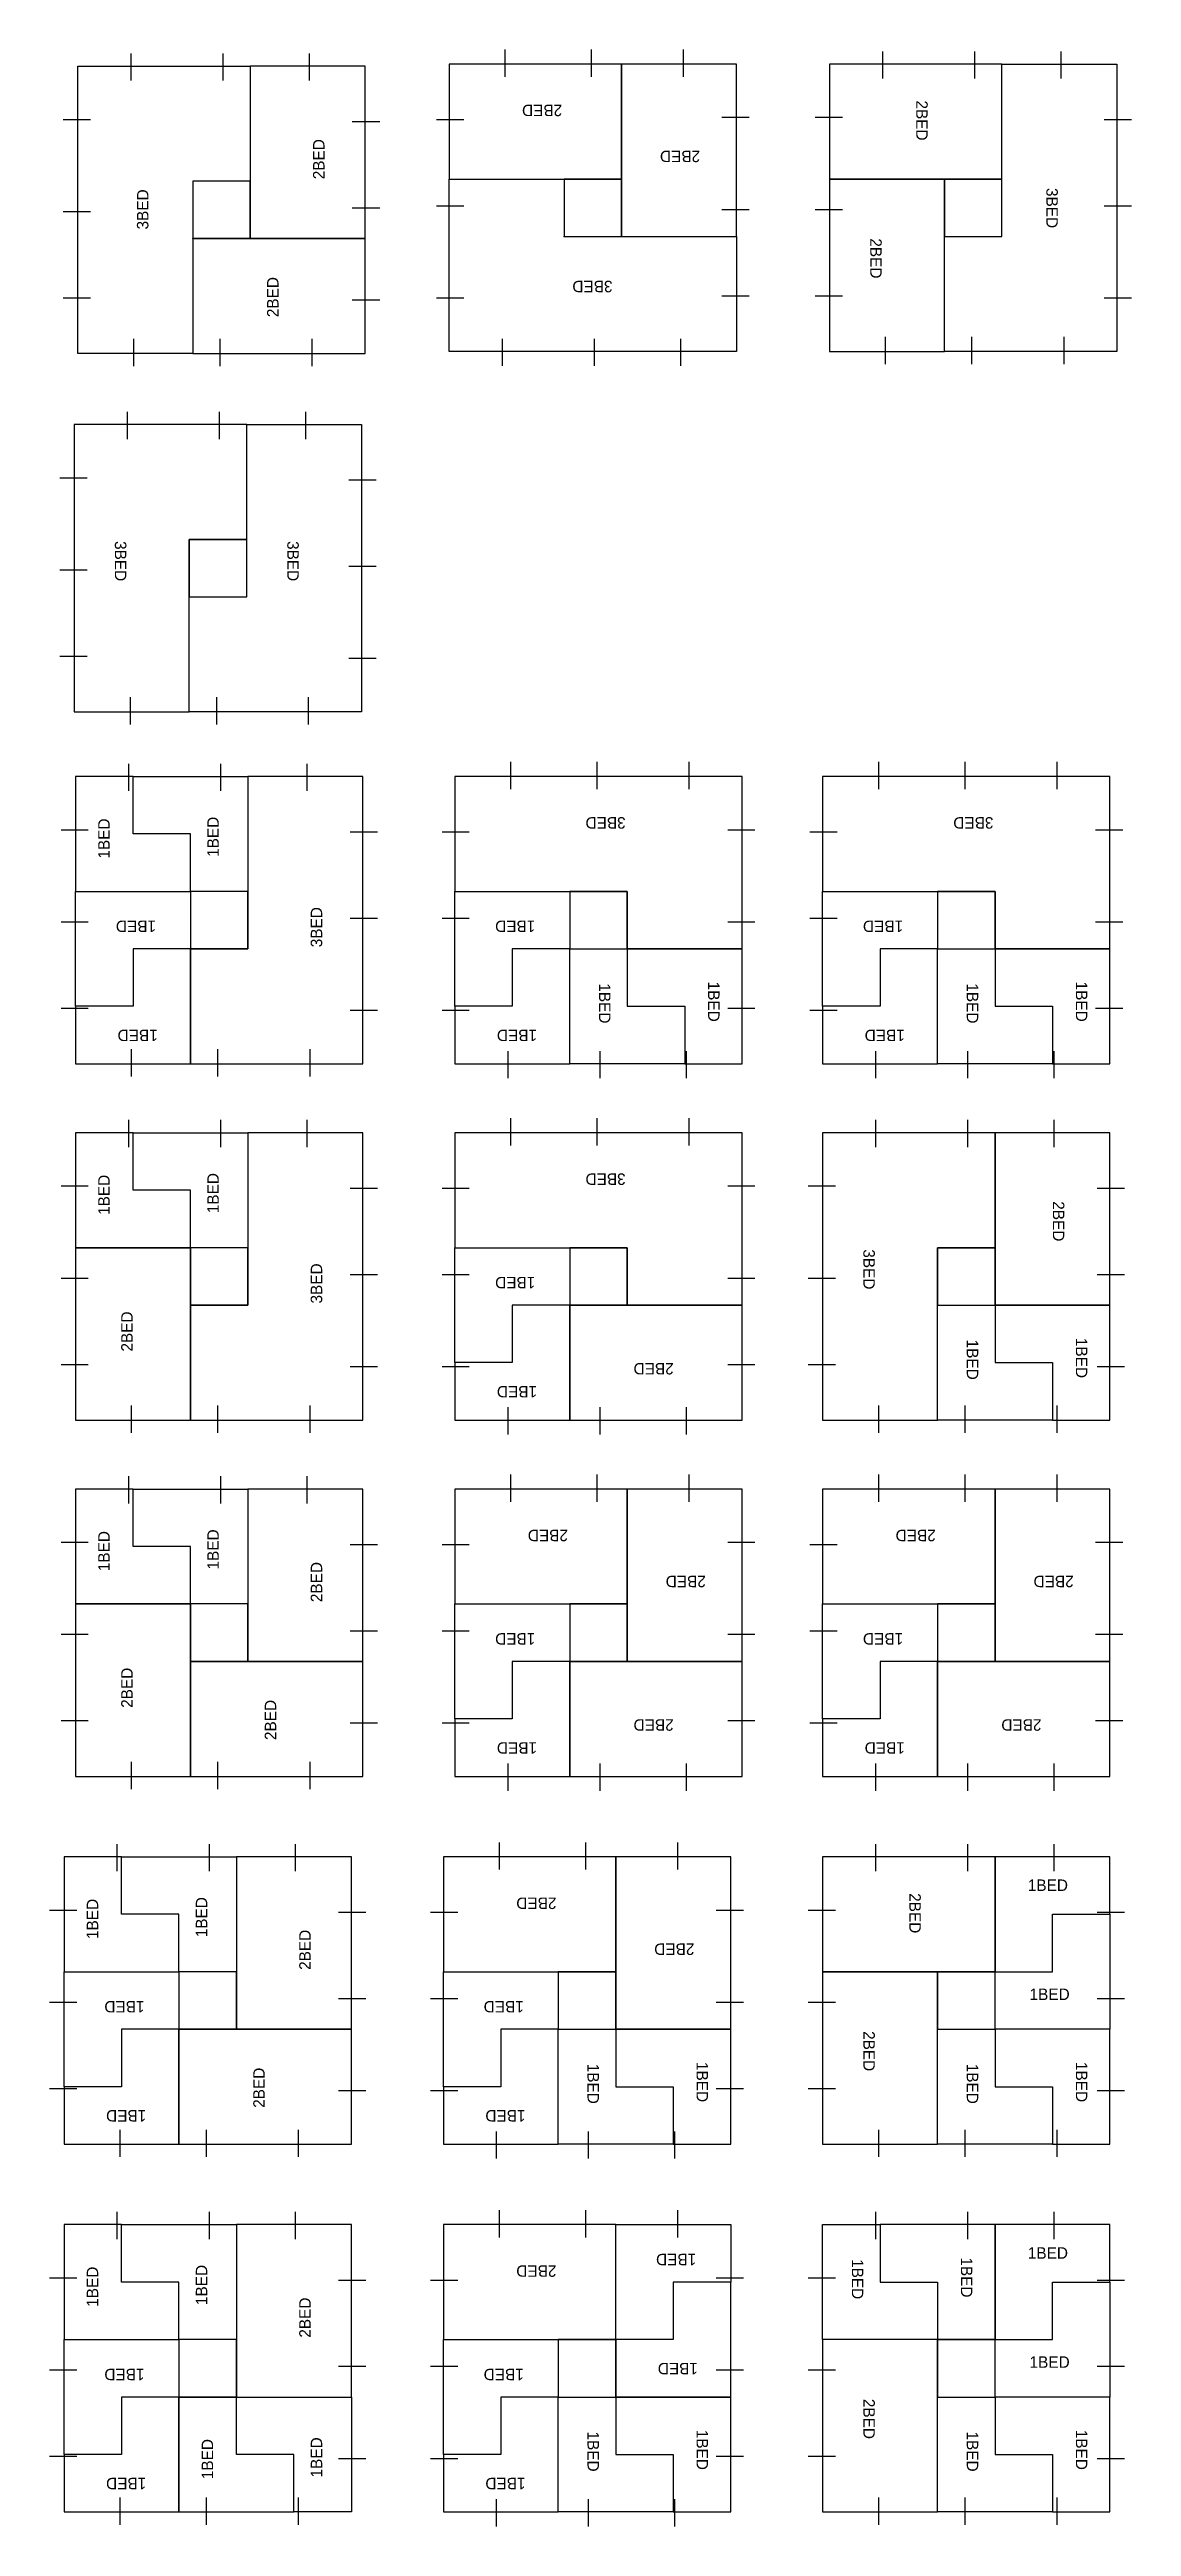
# Model space of a CAD drawing. Extents: x 5 to 335, y -216 to 226.
# Drawn here: x 240.7 to 334.9, y -183.3 to 32.2 of the extents above; entities that cross this region are included whole.
import ezdxf

# ---------------------------------------------------------------- set-up
doc = ezdxf.new("R2010")
doc.units = 0
doc.header["$LTSCALE"] = 1000
for name, color, linetype in [('FLOORPLATE$T1$2111111V2', 7, 'CONTINUOUS'), ('FLOORPLATE$T1$2111111V3', 7, 'CONTINUOUS'), ('FLOORPLATE$T1$2111111V4', 7, 'CONTINUOUS'), ('FLOORPLATE$T1$221111V2', 7, 'CONTINUOUS'), ('FLOORPLATE$T1$221111V3', 7, 'CONTINUOUS'), ('FLOORPLATE$T1$221111V4', 7, 'CONTINUOUS'), ('FLOORPLATE$T1$22211V2', 7, 'CONTINUOUS'), ('FLOORPLATE$T1$22211V3', 7, 'CONTINUOUS'), ('FLOORPLATE$T1$22211V4', 7, 'CONTINUOUS'), ('FLOORPLATE$T1$31111V2', 7, 'CONTINUOUS'), ('FLOORPLATE$T1$31111V3', 7, 'CONTINUOUS'), ('FLOORPLATE$T1$31111V4', 7, 'CONTINUOUS'), ('FLOORPLATE$T1$3211V2', 7, 'CONTINUOUS'), ('FLOORPLATE$T1$3211V3', 7, 'CONTINUOUS'), ('FLOORPLATE$T1$3211V4', 7, 'CONTINUOUS'), ('FLOORPLATE$T1$322V2', 7, 'CONTINUOUS'), ('FLOORPLATE$T1$322V3', 7, 'CONTINUOUS'), ('FLOORPLATE$T1$322V4', 7, 'CONTINUOUS'), ('FLOORPLATE$T1$33V2', 7, 'CONTINUOUS')]:
    doc.layers.add(name, color=color, linetype=linetype)

msp = doc.modelspace()

# ---------------------------------------------------------------- texts
at = {"layer": 'FLOORPLATE$T1$2111111V2', "linetype": 'CONTINUOUS'}
for s, rotation, p in [('1BED', 90, (244.97, -164.15)), ('1BED', 90, (254.46, -164)), ('2BED', 90, (263.46, -166.84)), ('1BED', 180, (249, -169.54)), ('1BED', 90, (254.97, -179.15)), ('1BED', 90, (264.46, -179)), ('1BED', 180, (249.15, -179.03))]:
    msp.add_text(s, height=1, rotation=rotation, dxfattribs=at).set_placement(p)
at = {"layer": 'FLOORPLATE$T1$2111111V3', "linetype": 'CONTINUOUS'}
for s, rotation, p in [('2BED', 180, (284.84, -160.54)), ('1BED', 180, (297, -159.54)), ('1BED', 180, (282, -169.54)), ('1BED', 180, (297.15, -169.03)), ('1BED', 270, (287.54, -175)), ('1BED', 270, (297.03, -174.85)), ('1BED', 180, (282.15, -179.03))]:
    msp.add_text(s, height=1, rotation=rotation, dxfattribs=at).set_placement(p)
at = {"layer": 'FLOORPLATE$T1$2111111V4', "linetype": 'CONTINUOUS'}
for p in [(325.85, -159.97), (326, -169.46)]:
    msp.add_text('1BED', height=1, dxfattribs=at).set_placement(p)
for s, p in [('1BED', (310.54, -160)), ('1BED', (320.03, -159.85)), ('2BED', (311.54, -172.16)), ('1BED', (320.54, -175)), ('1BED', (330.03, -174.85))]:
    msp.add_text(s, height=1, rotation=270, dxfattribs=at).set_placement(p)
at = {"layer": 'FLOORPLATE$T1$221111V2', "linetype": 'CONTINUOUS'}
for s, rotation, p in [('1BED', 90, (244.97, -132.15)), ('1BED', 90, (254.46, -132)), ('2BED', 90, (263.46, -134.84)), ('1BED', 180, (249, -137.54)), ('2BED', 90, (259.46, -146.84)), ('1BED', 180, (249.15, -147.03))]:
    msp.add_text(s, height=1, rotation=rotation, dxfattribs=at).set_placement(p)
at = {"layer": 'FLOORPLATE$T1$221111V3', "linetype": 'CONTINUOUS'}
for s, rotation, p in [('2BED', 180, (284.84, -128.54)), ('2BED', 180, (296.84, -132.54)), ('1BED', 180, (282, -137.54)), ('1BED', 270, (287.54, -143)), ('1BED', 270, (297.03, -142.85)), ('1BED', 180, (282.15, -147.03))]:
    msp.add_text(s, height=1, rotation=rotation, dxfattribs=at).set_placement(p)
at = {"layer": 'FLOORPLATE$T1$221111V4', "linetype": 'CONTINUOUS'}
for p in [(325.85, -127.97), (326, -137.46)]:
    msp.add_text('1BED', height=1, dxfattribs=at).set_placement(p)
for s, p in [('2BED', (315.54, -128.16)), ('2BED', (311.54, -140.16)), ('1BED', (320.54, -143)), ('1BED', (330.03, -142.85))]:
    msp.add_text(s, height=1, rotation=270, dxfattribs=at).set_placement(p)
at = {"layer": 'FLOORPLATE$T1$22211V2', "linetype": 'CONTINUOUS'}
for s, p in [('1BED', (245.97, -100.15)), ('1BED', (255.46, -100)), ('2BED', (264.46, -102.84)), ('2BED', (247.97, -112.04)), ('2BED', (260.46, -114.84))]:
    msp.add_text(s, height=1, rotation=90, dxfattribs=at).set_placement(p)
at = {"layer": 'FLOORPLATE$T1$22211V3', "linetype": 'CONTINUOUS'}
for s, p in [('2BED', (285.84, -96.54)), ('2BED', (297.84, -100.54)), ('1BED', (283, -105.54)), ('2BED', (295.04, -113.03)), ('1BED', (283.15, -115.03))]:
    msp.add_text(s, height=1, rotation=180, dxfattribs=at).set_placement(p)
at = {"layer": 'FLOORPLATE$T1$22211V4', "linetype": 'CONTINUOUS'}
for s, p in [('2BED', (317.84, -96.54)), ('2BED', (329.84, -100.54)), ('1BED', (315, -105.54)), ('2BED', (327.04, -113.03)), ('1BED', (315.15, -115.03))]:
    msp.add_text(s, height=1, rotation=180, dxfattribs=at).set_placement(p)
at = {"layer": 'FLOORPLATE$T1$31111V2', "linetype": 'CONTINUOUS'}
for s, rotation, p in [('1BED', 90, (245.97, -38.15)), ('1BED', 90, (255.46, -38)), ('3BED', 90, (264.46, -45.86)), ('1BED', 180, (250, -43.54)), ('1BED', 180, (250.15, -53.03))]:
    msp.add_text(s, height=1, rotation=rotation, dxfattribs=at).set_placement(p)
at = {"layer": 'FLOORPLATE$T1$31111V3', "linetype": 'CONTINUOUS'}
for s, rotation, p in [('3BED', 180, (290.86, -34.54)), ('1BED', 180, (283, -43.54)), ('1BED', 270, (288.54, -49)), ('1BED', 270, (298.03, -48.85)), ('1BED', 180, (283.15, -53.03))]:
    msp.add_text(s, height=1, rotation=rotation, dxfattribs=at).set_placement(p)
at = {"layer": 'FLOORPLATE$T1$31111V4', "linetype": 'CONTINUOUS'}
for s, rotation, p in [('3BED', 180, (322.86, -34.54)), ('1BED', 180, (315, -43.54)), ('1BED', 270, (320.54, -49)), ('1BED', 270, (330.03, -48.85)), ('1BED', 180, (315.15, -53.03))]:
    msp.add_text(s, height=1, rotation=rotation, dxfattribs=at).set_placement(p)
at = {"layer": 'FLOORPLATE$T1$3211V2', "linetype": 'CONTINUOUS'}
for s, p in [('1BED', (245.97, -69.15)), ('1BED', (255.46, -69)), ('3BED', (264.46, -76.86)), ('2BED', (247.97, -81.04))]:
    msp.add_text(s, height=1, rotation=90, dxfattribs=at).set_placement(p)
at = {"layer": 'FLOORPLATE$T1$3211V3', "linetype": 'CONTINUOUS'}
for s, p in [('3BED', (290.86, -65.54)), ('1BED', (283, -74.54)), ('1BED', (283.15, -84.03)), ('2BED', (295.04, -82.03))]:
    msp.add_text(s, height=1, rotation=180, dxfattribs=at).set_placement(p)
at = {"layer": 'FLOORPLATE$T1$3211V4', "linetype": 'CONTINUOUS'}
for s, p in [('2BED', (328.03, -67.96)), ('3BED', (311.54, -72.14)), ('1BED', (320.54, -80)), ('1BED', (330.03, -79.85))]:
    msp.add_text(s, height=1, rotation=270, dxfattribs=at).set_placement(p)
at = {"layer": 'FLOORPLATE$T1$322V2', "linetype": 'CONTINUOUS'}
for s, p in [('2BED', (264.66, 20.96)), ('3BED', (249.34, 16.59)), ('2BED', (260.66, 8.96))]:
    msp.add_text(s, height=1, rotation=90, dxfattribs=at).set_placement(p)
at = {"layer": 'FLOORPLATE$T1$322V3', "linetype": 'CONTINUOUS'}
for s, p in [('2BED', (285.34, 27.45)), ('2BED', (297.34, 23.45)), ('3BED', (289.72, 12.13))]:
    msp.add_text(s, height=1, rotation=180, dxfattribs=at).set_placement(p)
at = {"layer": 'FLOORPLATE$T1$322V4', "linetype": 'CONTINUOUS'}
for s, p in [('2BED', (316.14, 27.82)), ('3BED', (327.46, 20.2)), ('2BED', (312.14, 15.82))]:
    msp.add_text(s, height=1, rotation=270, dxfattribs=at).set_placement(p)
at = {"layer": 'FLOORPLATE$T1$33V2', "linetype": 'CONTINUOUS'}
for p in [(246.42, -10.52), (261.42, -10.52)]:
    msp.add_text('3BED', height=1, rotation=270, dxfattribs=at).set_placement(p)

# ---------------------------------------------------------------- linework, layer by layer
at = {"layer": 'FLOORPLATE$T1$2111111V2'}
for p, q in [((246.63, -158.26), (246.63, -155.89)), ((254.64, -158.26), (254.64, -155.89)), ((262.15, -158.26), (262.15, -155.89)), ((240.74, -161.63), (243.11, -161.63)), ((268.26, -161.85), (265.89, -161.85)), ((240.74, -169.64), (243.11, -169.64)), ((268.26, -169.36), (265.89, -169.36)), ((240.74, -177.15), (243.11, -177.15)), ((268.26, -177.37), (265.89, -177.37)), ((246.85, -180.74), (246.85, -183.11)), ((254.36, -180.74), (254.36, -183.11)), ((262.37, -180.74), (262.37, -183.11))]:
    msp.add_line(p, q, dxfattribs=at)
for points in [[(252, -167), (252, -162), (247, -162), (247, -157), (242, -157), (242, -167)], [(247, -162), (247, -157), (257, -157), (257, -167), (252, -167), (252, -162)], [(267, -172), (267, -157), (257, -157), (257, -172)], [(247, -177), (242, -177), (242, -167), (252, -167), (252, -172), (247, -172)], [(257, -172), (257, -167), (252, -167), (252, -172)], [(252, -172), (247, -172), (247, -177), (242, -177), (242, -182), (252, -182)], [(262, -182), (262, -177), (257, -177), (257, -172), (252, -172), (252, -182)], [(257, -177), (257, -172), (267, -172), (267, -182), (262, -182), (262, -177)]]:
    msp.add_lwpolyline(points, close=True, dxfattribs=at)
msp.add_point((252, -172), dxfattribs=at)
at = {"layer": 'FLOORPLATE$T1$2111111V3'}
for p, q in [((279.85, -155.74), (279.85, -158.11)), ((287.36, -155.74), (287.36, -158.11)), ((295.37, -155.74), (295.37, -158.11)), ((276.26, -161.85), (273.89, -161.85)), ((298.74, -161.63), (301.11, -161.63)), ((276.26, -169.36), (273.89, -169.36)), ((298.74, -169.64), (301.11, -169.64)), ((276.26, -177.37), (273.89, -177.37)), ((298.74, -177.15), (301.11, -177.15)), ((279.63, -183.26), (279.63, -180.89)), ((287.64, -183.26), (287.64, -180.89)), ((295.15, -183.26), (295.15, -180.89))]:
    msp.add_line(p, q, dxfattribs=at)
for points in [[(290, -157), (275, -157), (275, -167), (290, -167)], [(295, -167), (290, -167), (290, -157), (300, -157), (300, -162), (295, -162)], [(300, -162), (295, -162), (295, -167), (290, -167), (290, -172), (300, -172)], [(280, -177), (275, -177), (275, -167), (285, -167), (285, -172), (280, -172)], [(290, -167), (285, -167), (285, -172), (290, -172)], [(285, -172), (280, -172), (280, -177), (275, -177), (275, -182), (285, -182)], [(295, -177), (295, -182), (285, -182), (285, -172), (290, -172), (290, -177)], [(290, -172), (290, -177), (295, -177), (295, -182), (300, -182), (300, -172)]]:
    msp.add_lwpolyline(points, close=True, dxfattribs=at)
msp.add_point((285, -172), dxfattribs=at)
at = {"layer": 'FLOORPLATE$T1$2111111V4'}
for p, q in [((312.63, -158.26), (312.63, -155.89)), ((320.64, -158.26), (320.64, -155.89)), ((328.15, -158.26), (328.15, -155.89)), ((306.74, -161.63), (309.11, -161.63)), ((334.26, -161.85), (331.89, -161.85)), ((306.74, -169.64), (309.11, -169.64)), ((334.26, -169.36), (331.89, -169.36)), ((306.74, -177.15), (309.11, -177.15)), ((334.26, -177.37), (331.89, -177.37)), ((312.85, -180.74), (312.85, -183.11)), ((320.36, -180.74), (320.36, -183.11)), ((328.37, -180.74), (328.37, -183.11))]:
    msp.add_line(p, q, dxfattribs=at)
for points in [[(318, -162), (318, -167), (308, -167), (308, -157), (313, -157), (313, -162)], [(313, -157), (313, -162), (318, -162), (318, -167), (323, -167), (323, -157)], [(323, -167), (328, -167), (328, -162), (333, -162), (333, -157), (323, -157)], [(328, -162), (333, -162), (333, -172), (323, -172), (323, -167), (328, -167)], [(308, -167), (308, -182), (318, -182), (318, -167)], [(318, -167), (318, -172), (323, -172), (323, -167)], [(328, -177), (328, -182), (318, -182), (318, -172), (323, -172), (323, -177)], [(323, -172), (323, -177), (328, -177), (328, -182), (333, -182), (333, -172)]]:
    msp.add_lwpolyline(points, close=True, dxfattribs=at)
msp.add_point((318, -172), dxfattribs=at)
at = {"layer": 'FLOORPLATE$T1$221111V2'}
for p, q in [((246.63, -126.26), (246.63, -123.89)), ((254.64, -126.26), (254.64, -123.89)), ((262.15, -126.26), (262.15, -123.89)), ((240.74, -129.63), (243.11, -129.63)), ((268.26, -129.85), (265.89, -129.85)), ((240.74, -137.64), (243.11, -137.64)), ((268.26, -137.36), (265.89, -137.36)), ((240.74, -145.15), (243.11, -145.15)), ((268.26, -145.37), (265.89, -145.37)), ((246.85, -148.74), (246.85, -151.11)), ((254.36, -148.74), (254.36, -151.11)), ((262.37, -148.74), (262.37, -151.11))]:
    msp.add_line(p, q, dxfattribs=at)
for points in [[(252, -135), (252, -130), (247, -130), (247, -125), (242, -125), (242, -135)], [(247, -130), (247, -125), (257, -125), (257, -135), (252, -135), (252, -130)], [(267, -140), (267, -125), (257, -125), (257, -140)], [(247, -145), (242, -145), (242, -135), (252, -135), (252, -140), (247, -140)], [(257, -140), (257, -135), (252, -135), (252, -140)], [(252, -140), (247, -140), (247, -145), (242, -145), (242, -150), (252, -150)], [(267, -150), (267, -140), (252, -140), (252, -150)]]:
    msp.add_lwpolyline(points, close=True, dxfattribs=at)
msp.add_point((252, -140), dxfattribs=at)
at = {"layer": 'FLOORPLATE$T1$221111V3'}
for p, q in [((279.85, -123.74), (279.85, -126.11)), ((287.36, -123.74), (287.36, -126.11)), ((295.37, -123.74), (295.37, -126.11)), ((276.26, -129.85), (273.89, -129.85)), ((298.74, -129.63), (301.11, -129.63)), ((276.26, -137.36), (273.89, -137.36)), ((298.74, -137.64), (301.11, -137.64)), ((276.26, -145.37), (273.89, -145.37)), ((298.74, -145.15), (301.11, -145.15)), ((279.63, -151.26), (279.63, -148.89)), ((287.64, -151.26), (287.64, -148.89)), ((295.15, -151.26), (295.15, -148.89))]:
    msp.add_line(p, q, dxfattribs=at)
for points in [[(290, -125), (275, -125), (275, -135), (290, -135)], [(300, -125), (290, -125), (290, -140), (300, -140)], [(280, -145), (275, -145), (275, -135), (285, -135), (285, -140), (280, -140)], [(290, -135), (285, -135), (285, -140), (290, -140)], [(285, -140), (280, -140), (280, -145), (275, -145), (275, -150), (285, -150)], [(295, -145), (295, -150), (285, -150), (285, -140), (290, -140), (290, -145)], [(290, -140), (290, -145), (295, -145), (295, -150), (300, -150), (300, -140)]]:
    msp.add_lwpolyline(points, close=True, dxfattribs=at)
msp.add_point((285, -140), dxfattribs=at)
at = {"layer": 'FLOORPLATE$T1$221111V4'}
for p, q in [((312.63, -126.26), (312.63, -123.89)), ((320.64, -126.26), (320.64, -123.89)), ((328.15, -126.26), (328.15, -123.89)), ((306.74, -129.63), (309.11, -129.63)), ((334.26, -129.85), (331.89, -129.85)), ((306.74, -137.64), (309.11, -137.64)), ((334.26, -137.36), (331.89, -137.36)), ((306.74, -145.15), (309.11, -145.15)), ((334.26, -145.37), (331.89, -145.37)), ((312.85, -148.74), (312.85, -151.11)), ((320.36, -148.74), (320.36, -151.11)), ((328.37, -148.74), (328.37, -151.11))]:
    msp.add_line(p, q, dxfattribs=at)
for points in [[(308, -125), (308, -135), (323, -135), (323, -125)], [(323, -135), (328, -135), (328, -130), (333, -130), (333, -125), (323, -125)], [(328, -130), (333, -130), (333, -140), (323, -140), (323, -135), (328, -135)], [(308, -135), (308, -150), (318, -150), (318, -135)], [(318, -135), (318, -140), (323, -140), (323, -135)], [(328, -145), (328, -150), (318, -150), (318, -140), (323, -140), (323, -145)], [(323, -140), (323, -145), (328, -145), (328, -150), (333, -150), (333, -140)]]:
    msp.add_lwpolyline(points, close=True, dxfattribs=at)
msp.add_point((318, -140), dxfattribs=at)
at = {"layer": 'FLOORPLATE$T1$22211V2'}
for p, q in [((247.63, -94.26), (247.63, -91.89)), ((255.64, -94.26), (255.64, -91.89)), ((263.15, -94.26), (263.15, -91.89)), ((241.74, -97.63), (244.11, -97.63)), ((269.26, -97.85), (266.89, -97.85)), ((269.26, -105.36), (266.89, -105.36)), ((241.74, -105.64), (244.11, -105.64)), ((241.74, -113.15), (244.11, -113.15)), ((269.26, -113.37), (266.89, -113.37)), ((247.85, -116.74), (247.85, -119.11)), ((255.36, -116.74), (255.36, -119.11)), ((263.37, -116.74), (263.37, -119.11))]:
    msp.add_line(p, q, dxfattribs=at)
for points in [[(253, -103), (253, -98), (248, -98), (248, -93), (243, -93), (243, -103)], [(248, -98), (248, -93), (258, -93), (258, -103), (253, -103), (253, -98)], [(268, -108), (268, -93), (258, -93), (258, -108)], [(253, -118), (253, -103), (243, -103), (243, -118)], [(258, -108), (258, -103), (253, -103), (253, -108)], [(268, -118), (268, -108), (253, -108), (253, -118)]]:
    msp.add_lwpolyline(points, close=True, dxfattribs=at)
msp.add_point((253, -108), dxfattribs=at)
at = {"layer": 'FLOORPLATE$T1$22211V3'}
for p, q in [((280.85, -91.74), (280.85, -94.11)), ((288.36, -91.74), (288.36, -94.11)), ((296.37, -91.74), (296.37, -94.11)), ((277.26, -97.85), (274.89, -97.85)), ((299.74, -97.63), (302.11, -97.63)), ((277.26, -105.36), (274.89, -105.36)), ((299.74, -105.64), (302.11, -105.64)), ((277.26, -113.37), (274.89, -113.37)), ((299.74, -113.15), (302.11, -113.15)), ((280.63, -119.26), (280.63, -116.89)), ((288.64, -119.26), (288.64, -116.89)), ((296.15, -119.26), (296.15, -116.89))]:
    msp.add_line(p, q, dxfattribs=at)
for points in [[(291, -93), (276, -93), (276, -103), (291, -103)], [(301, -93), (291, -93), (291, -108), (301, -108)], [(281, -113), (276, -113), (276, -103), (286, -103), (286, -108), (281, -108)], [(291, -103), (286, -103), (286, -108), (291, -108)], [(286, -108), (281, -108), (281, -113), (276, -113), (276, -118), (286, -118)], [(301, -108), (286, -108), (286, -118), (301, -118)]]:
    msp.add_lwpolyline(points, close=True, dxfattribs=at)
msp.add_point((286, -108), dxfattribs=at)
at = {"layer": 'FLOORPLATE$T1$22211V4'}
for p, q in [((312.85, -91.74), (312.85, -94.11)), ((320.36, -91.74), (320.36, -94.11)), ((328.37, -91.74), (328.37, -94.11)), ((309.26, -97.85), (306.89, -97.85)), ((331.74, -97.63), (334.11, -97.63)), ((309.26, -105.36), (306.89, -105.36)), ((331.74, -105.64), (334.11, -105.64)), ((309.26, -113.37), (306.89, -113.37)), ((331.74, -113.15), (334.11, -113.15)), ((312.63, -119.26), (312.63, -116.89)), ((320.64, -119.26), (320.64, -116.89)), ((328.15, -119.26), (328.15, -116.89))]:
    msp.add_line(p, q, dxfattribs=at)
for points in [[(323, -93), (308, -93), (308, -103), (323, -103)], [(333, -93), (323, -93), (323, -108), (333, -108)], [(313, -113), (308, -113), (308, -103), (318, -103), (318, -108), (313, -108)], [(323, -103), (318, -103), (318, -108), (323, -108)], [(318, -108), (313, -108), (313, -113), (308, -113), (308, -118), (318, -118)], [(333, -108), (318, -108), (318, -118), (333, -118)]]:
    msp.add_lwpolyline(points, close=True, dxfattribs=at)
msp.add_point((318, -108), dxfattribs=at)
at = {"layer": 'FLOORPLATE$T1$31111V2'}
for p, q in [((247.63, -32.26), (247.63, -29.89)), ((255.64, -32.26), (255.64, -29.89)), ((263.15, -32.26), (263.15, -29.89)), ((241.74, -35.63), (244.11, -35.63)), ((269.26, -35.85), (266.89, -35.85)), ((241.74, -43.64), (244.11, -43.64)), ((269.26, -43.36), (266.89, -43.36)), ((241.74, -51.15), (244.11, -51.15)), ((269.26, -51.37), (266.89, -51.37)), ((247.85, -54.74), (247.85, -57.11)), ((255.36, -54.74), (255.36, -57.11)), ((263.37, -54.74), (263.37, -57.11))]:
    msp.add_line(p, q, dxfattribs=at)
for points in [[(253, -41), (253, -36), (248, -36), (248, -31), (243, -31), (243, -41)], [(248, -36), (248, -31), (258, -31), (258, -41), (253, -41), (253, -36)], [(253, -56), (268, -56), (268, -31), (258, -31), (258, -46), (253, -46)], [(248, -51), (243, -51), (243, -41), (253, -41), (253, -46), (248, -46)], [(258, -46), (258, -41), (253, -41), (253, -46)], [(253, -46), (248, -46), (248, -51), (243, -51), (243, -56), (253, -56)]]:
    msp.add_lwpolyline(points, close=True, dxfattribs=at)
msp.add_point((253, -46), dxfattribs=at)
at = {"layer": 'FLOORPLATE$T1$31111V3'}
for p, q in [((280.85, -29.74), (280.85, -32.11)), ((288.36, -29.74), (288.36, -32.11)), ((296.37, -29.74), (296.37, -32.11)), ((277.26, -35.85), (274.89, -35.85)), ((299.74, -35.63), (302.11, -35.63)), ((277.26, -43.36), (274.89, -43.36)), ((299.74, -43.64), (302.11, -43.64)), ((277.26, -51.37), (274.89, -51.37)), ((299.74, -51.15), (302.11, -51.15)), ((280.63, -57.26), (280.63, -54.89)), ((288.64, -57.26), (288.64, -54.89)), ((296.15, -57.26), (296.15, -54.89))]:
    msp.add_line(p, q, dxfattribs=at)
for points in [[(301, -46), (301, -31), (276, -31), (276, -41), (291, -41), (291, -46)], [(281, -51), (276, -51), (276, -41), (286, -41), (286, -46), (281, -46)], [(291, -41), (286, -41), (286, -46), (291, -46)], [(286, -46), (281, -46), (281, -51), (276, -51), (276, -56), (286, -56)], [(296, -51), (296, -56), (286, -56), (286, -46), (291, -46), (291, -51)], [(291, -46), (291, -51), (296, -51), (296, -56), (301, -56), (301, -46)]]:
    msp.add_lwpolyline(points, close=True, dxfattribs=at)
msp.add_point((286, -46), dxfattribs=at)
at = {"layer": 'FLOORPLATE$T1$31111V4'}
for p, q in [((312.85, -29.74), (312.85, -32.11)), ((320.36, -29.74), (320.36, -32.11)), ((328.37, -29.74), (328.37, -32.11)), ((309.26, -35.85), (306.89, -35.85)), ((331.74, -35.63), (334.11, -35.63)), ((309.26, -43.36), (306.89, -43.36)), ((331.74, -43.64), (334.11, -43.64)), ((309.26, -51.37), (306.89, -51.37)), ((331.74, -51.15), (334.11, -51.15)), ((312.63, -57.26), (312.63, -54.89)), ((320.64, -57.26), (320.64, -54.89)), ((328.15, -57.26), (328.15, -54.89))]:
    msp.add_line(p, q, dxfattribs=at)
for points in [[(333, -46), (333, -31), (308, -31), (308, -41), (323, -41), (323, -46)], [(313, -51), (308, -51), (308, -41), (318, -41), (318, -46), (313, -46)], [(323, -41), (318, -41), (318, -46), (323, -46)], [(318, -46), (313, -46), (313, -51), (308, -51), (308, -56), (318, -56)], [(328, -51), (328, -56), (318, -56), (318, -46), (323, -46), (323, -51)], [(323, -46), (323, -51), (328, -51), (328, -56), (333, -56), (333, -46)]]:
    msp.add_lwpolyline(points, close=True, dxfattribs=at)
msp.add_point((318, -46), dxfattribs=at)
at = {"layer": 'FLOORPLATE$T1$3211V2'}
for p, q in [((247.63, -63.26), (247.63, -60.89)), ((255.64, -63.26), (255.64, -60.89)), ((263.15, -63.26), (263.15, -60.89)), ((241.74, -66.63), (244.11, -66.63)), ((269.26, -66.85), (266.89, -66.85)), ((241.74, -74.64), (244.11, -74.64)), ((269.26, -74.36), (266.89, -74.36)), ((241.74, -82.15), (244.11, -82.15)), ((269.26, -82.37), (266.89, -82.37)), ((247.85, -85.74), (247.85, -88.11)), ((255.36, -85.74), (255.36, -88.11)), ((263.37, -85.74), (263.37, -88.11))]:
    msp.add_line(p, q, dxfattribs=at)
for points in [[(253, -72), (253, -67), (248, -67), (248, -62), (243, -62), (243, -72)], [(248, -67), (248, -62), (258, -62), (258, -72), (253, -72), (253, -67)], [(253, -87), (268, -87), (268, -62), (258, -62), (258, -77), (253, -77)], [(253, -87), (253, -72), (243, -72), (243, -87)], [(258, -77), (258, -72), (253, -72), (253, -77)]]:
    msp.add_lwpolyline(points, close=True, dxfattribs=at)
msp.add_point((253, -77), dxfattribs=at)
at = {"layer": 'FLOORPLATE$T1$3211V3'}
for p, q in [((280.85, -60.74), (280.85, -63.11)), ((288.36, -60.74), (288.36, -63.11)), ((296.37, -60.74), (296.37, -63.11)), ((299.74, -66.63), (302.11, -66.63)), ((277.26, -66.85), (274.89, -66.85)), ((277.26, -74.36), (274.89, -74.36)), ((299.74, -74.64), (302.11, -74.64)), ((277.26, -82.37), (274.89, -82.37)), ((299.74, -82.15), (302.11, -82.15)), ((280.63, -88.26), (280.63, -85.89)), ((288.64, -88.26), (288.64, -85.89)), ((296.15, -88.26), (296.15, -85.89))]:
    msp.add_line(p, q, dxfattribs=at)
for points in [[(301, -77), (301, -62), (276, -62), (276, -72), (291, -72), (291, -77)], [(281, -82), (276, -82), (276, -72), (286, -72), (286, -77), (281, -77)], [(291, -72), (286, -72), (286, -77), (291, -77)], [(286, -77), (281, -77), (281, -82), (276, -82), (276, -87), (286, -87)], [(301, -77), (286, -77), (286, -87), (301, -87)]]:
    msp.add_lwpolyline(points, close=True, dxfattribs=at)
msp.add_point((286, -77), dxfattribs=at)
at = {"layer": 'FLOORPLATE$T1$3211V4'}
for p, q in [((312.63, -63.26), (312.63, -60.89)), ((320.64, -63.26), (320.64, -60.89)), ((328.15, -63.26), (328.15, -60.89)), ((306.74, -66.63), (309.11, -66.63)), ((334.26, -66.85), (331.89, -66.85)), ((306.74, -74.64), (309.11, -74.64)), ((334.26, -74.36), (331.89, -74.36)), ((306.74, -82.15), (309.11, -82.15)), ((334.26, -82.37), (331.89, -82.37)), ((312.85, -85.74), (312.85, -88.11)), ((320.36, -85.74), (320.36, -88.11)), ((328.37, -85.74), (328.37, -88.11))]:
    msp.add_line(p, q, dxfattribs=at)
for points in [[(323, -62), (308, -62), (308, -87), (318, -87), (318, -72), (323, -72)], [(323, -62), (323, -77), (333, -77), (333, -62)], [(318, -72), (318, -77), (323, -77), (323, -72)], [(328, -82), (328, -87), (318, -87), (318, -77), (323, -77), (323, -82)], [(323, -77), (323, -82), (328, -82), (328, -87), (333, -87), (333, -77)]]:
    msp.add_lwpolyline(points, close=True, dxfattribs=at)
msp.add_point((318, -77), dxfattribs=at)
at = {"layer": 'FLOORPLATE$T1$322V2'}
for p, q in [((247.83, 29.54), (247.83, 31.91)), ((255.84, 29.54), (255.84, 31.91)), ((263.35, 29.54), (263.35, 31.91)), ((241.93, 26.17), (244.31, 26.17)), ((269.46, 25.95), (267.08, 25.95)), ((241.93, 18.16), (244.31, 18.16)), ((269.46, 18.44), (267.08, 18.44)), ((241.93, 10.65), (244.31, 10.65)), ((269.46, 10.43), (267.08, 10.43)), ((248.04, 7.07), (248.04, 4.69)), ((255.55, 7.07), (255.55, 4.69)), ((263.56, 7.07), (263.56, 4.69))]:
    msp.add_line(p, q, dxfattribs=at)
for points in [[(243.19, 5.8), (243.19, 30.8), (258.19, 30.8), (258.19, 20.8), (253.19, 20.8), (253.19, 5.8)], [(268.19, 15.8), (268.19, 30.8), (258.19, 30.8), (258.19, 15.8)], [(258.19, 15.8), (258.19, 20.8), (253.19, 20.8), (253.19, 15.8)], [(268.19, 5.8), (268.19, 15.8), (253.19, 15.8), (253.19, 5.8)]]:
    msp.add_lwpolyline(points, close=True, dxfattribs=at)
msp.add_point((253.19, 15.8), dxfattribs=at)
at = {"layer": 'FLOORPLATE$T1$322V3'}
for p, q in [((280.35, 32.25), (280.35, 29.87)), ((287.86, 32.25), (287.86, 29.87)), ((295.87, 32.25), (295.87, 29.87)), ((276.77, 26.13), (274.39, 26.13)), ((299.24, 26.35), (301.61, 26.35)), ((276.77, 18.62), (274.39, 18.62)), ((299.24, 18.34), (301.61, 18.34)), ((299.24, 10.83), (301.61, 10.83)), ((276.77, 10.62), (274.39, 10.62)), ((280.14, 4.72), (280.14, 7.09)), ((288.14, 4.72), (288.14, 7.09)), ((295.65, 4.72), (295.65, 7.09))]:
    msp.add_line(p, q, dxfattribs=at)
for points in [[(290.5, 30.98), (275.5, 30.98), (275.5, 20.98), (290.5, 20.98)], [(300.5, 30.98), (290.5, 30.98), (290.5, 15.98), (300.5, 15.98)], [(300.5, 5.98), (275.5, 5.98), (275.5, 20.98), (285.5, 20.98), (285.5, 15.98), (300.5, 15.98)], [(290.5, 20.98), (285.5, 20.98), (285.5, 15.98), (290.5, 15.98)]]:
    msp.add_lwpolyline(points, close=True, dxfattribs=at)
msp.add_point((285.5, 15.98), dxfattribs=at)
at = {"layer": 'FLOORPLATE$T1$322V4'}
for p, q in [((313.24, 29.72), (313.24, 32.09)), ((321.24, 29.72), (321.24, 32.09)), ((328.76, 29.72), (328.76, 32.09)), ((307.34, 26.35), (309.72, 26.35)), ((334.87, 26.13), (332.49, 26.13)), ((307.34, 18.34), (309.72, 18.34)), ((334.87, 18.62), (332.49, 18.62)), ((307.34, 10.83), (309.72, 10.83)), ((334.87, 10.62), (332.49, 10.62)), ((313.45, 7.25), (313.45, 4.87)), ((320.96, 7.25), (320.96, 4.87)), ((328.97, 7.25), (328.97, 4.87))]:
    msp.add_line(p, q, dxfattribs=at)
for points in [[(308.6, 30.98), (308.6, 20.98), (323.6, 20.98), (323.6, 30.98)], [(333.6, 30.98), (333.6, 5.98), (318.6, 5.98), (318.6, 15.98), (323.6, 15.98), (323.6, 30.98)], [(308.6, 20.98), (308.6, 5.98), (318.6, 5.98), (318.6, 20.98)], [(318.6, 20.98), (318.6, 15.98), (323.6, 15.98), (323.6, 20.98)]]:
    msp.add_lwpolyline(points, close=True, dxfattribs=at)
msp.add_point((318.6, 15.98), dxfattribs=at)
at = {"layer": 'FLOORPLATE$T1$33V2'}
for p, q in [((247.52, -1.64), (247.52, 0.73)), ((255.53, -1.64), (255.53, 0.73)), ((263.04, -1.64), (263.04, 0.73)), ((241.62, -5.01), (244, -5.01)), ((269.15, -5.23), (266.77, -5.23)), ((269.15, -12.74), (266.77, -12.74)), ((241.62, -13.02), (244, -13.02)), ((241.62, -20.53), (244, -20.53)), ((269.15, -20.74), (266.77, -20.74)), ((247.74, -24.11), (247.74, -26.49)), ((255.25, -24.11), (255.25, -26.49)), ((263.25, -24.11), (263.25, -26.49))]:
    msp.add_line(p, q, dxfattribs=at)
for points in [[(257.89, -0.38), (242.89, -0.38), (242.89, -25.38), (252.89, -25.38), (252.89, -10.38), (257.89, -10.38)], [(267.89, -0.38), (267.89, -25.38), (252.89, -25.38), (252.89, -15.38), (257.89, -15.38), (257.89, -0.38)], [(252.89, -10.38), (252.89, -15.38), (257.89, -15.38), (257.89, -10.38)]]:
    msp.add_lwpolyline(points, close=True, dxfattribs=at)
msp.add_point((252.89, -15.38), dxfattribs=at)

msp.set_redraw_order([(e.dxf.handle, doc.entitydb.next_handle()) for e in msp.query("TEXT MTEXT ATTDEF DIMENSION ARC_DIMENSION")])  # texts and dimensions are drawn at this point

doc.saveas('drawing.dxf')
